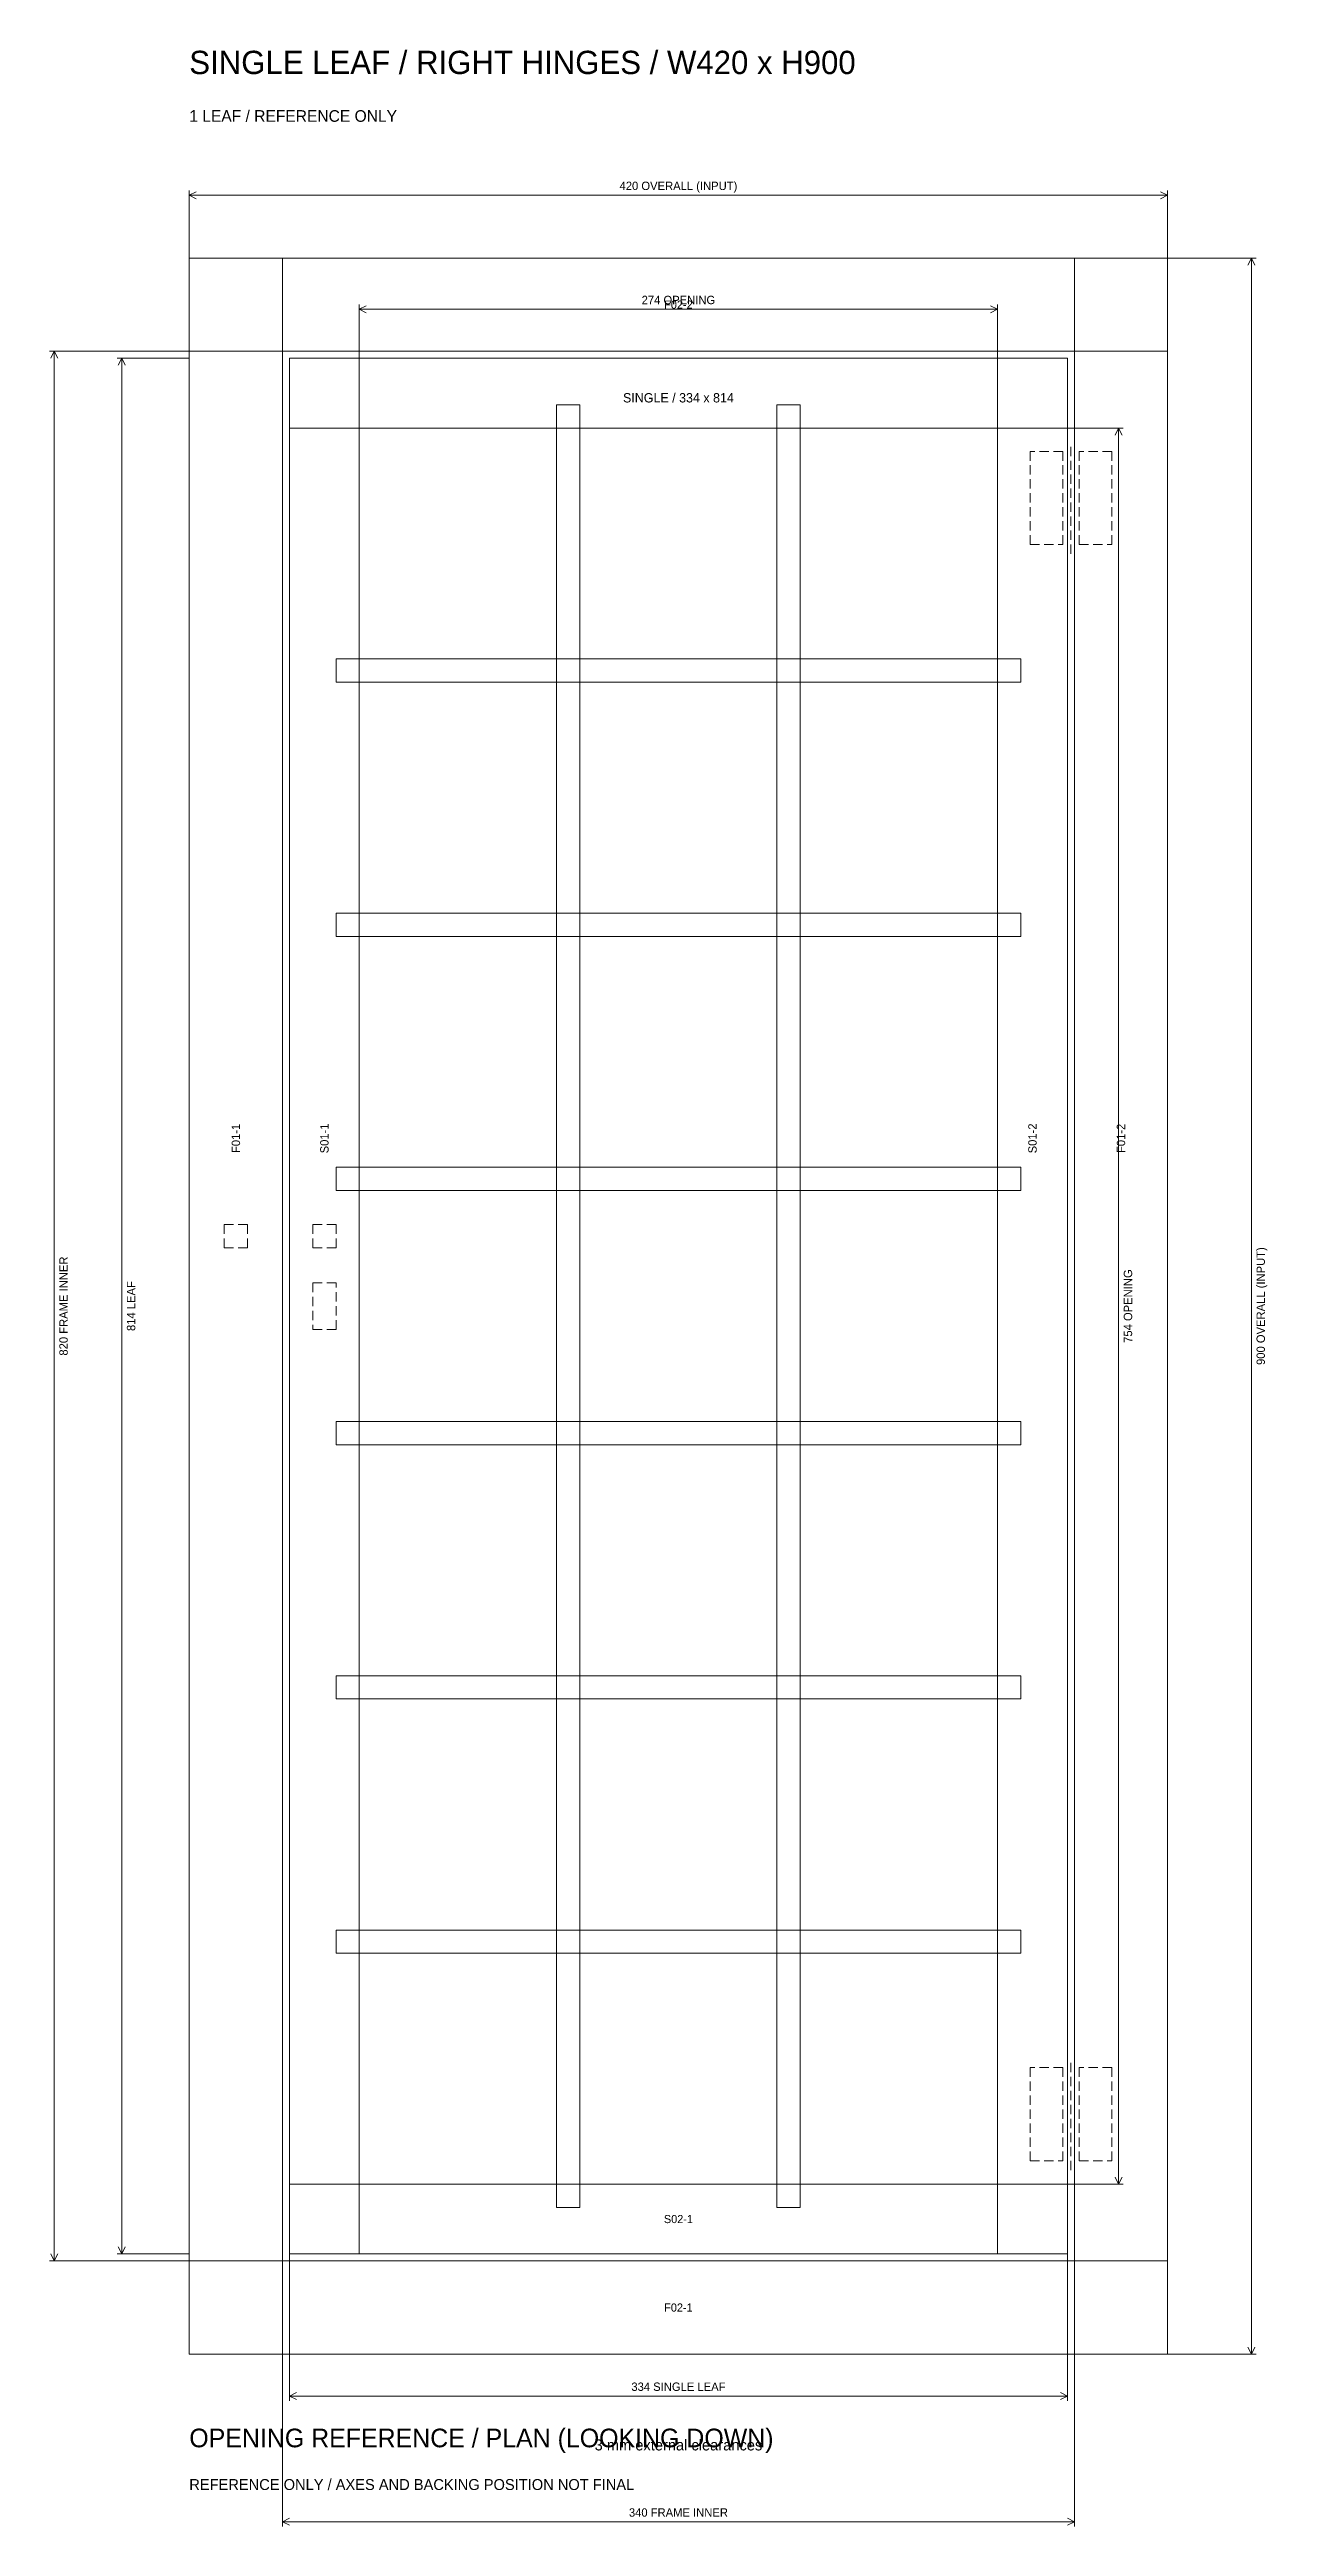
# Model space of a CAD drawing. Header units: millimetres. Extents: x -29 to 2440, y -456 to 1090.
# Drawn here: x 1290 to 1813, y 26 to 1090 of the extents above; entities that cross this region are included whole.
import ezdxf
from ezdxf.enums import TextEntityAlignment as Align

# ---------------------------------------------------------------- set-up
doc = ezdxf.new("R2010")
doc.units = ezdxf.units.MM
doc.linetypes.add('REF_DASH', pattern=[6, 4, -2])
for name, color, linetype, lineweight in [('ASSEMBLY_REFERENCE', 8, 'Continuous', 18), ('DIMENSIONS', 3, 'Continuous', 18), ('HINGE_REF', 4, 'REF_DASH', 18), ('LATCH_REF', 4, 'REF_DASH', 18), ('NOTES', 7, 'Continuous', 18)]:
    doc.layers.add(name, color=color, linetype=linetype, lineweight=lineweight)

msp = doc.modelspace()

# ---------------------------------------------------------------- texts
at = {"layer": 'ASSEMBLY_REFERENCE'}
for s, height, p in [('F02-2', 3.5, (1560, 980)), ('SINGLE / 334 x 814', 4, (1560, 940)), ('S02-1', 3.5, (1560, 158)), ('F02-1', 3.5, (1560, 120))]:
    msp.add_text(s, height=height, dxfattribs=at).set_placement(p, align=Align.MIDDLE_CENTER)
for s, p in [('F01-1', (1370, 622)), ('S01-1', (1408, 622)), ('S01-2', (1712, 622)), ('F01-2', (1750, 622))]:
    msp.add_text(s, height=3.6, rotation=90, dxfattribs=at).set_placement(p, align=Align.MIDDLE_CENTER)
at = {"layer": 'DIMENSIONS'}
for s, p in [('420 OVERALL (INPUT)', (1560, 1031)), ('274 OPENING', (1560, 982)), ('334 SINGLE LEAF', (1560, 86)), ('340 FRAME INNER', (1560, 32))]:
    msp.add_text(s, height=3.6, dxfattribs=at).set_placement(p, align=Align.MIDDLE_CENTER)
for s, p in [('900 OVERALL (INPUT)', (1810, 550)), ('820 FRAME INNER', (1296, 550)), ('754 OPENING', (1753, 550)), ('814 LEAF', (1325, 550))]:
    msp.add_text(s, height=3.6, rotation=90, dxfattribs=at).set_placement(p, align=Align.MIDDLE_CENTER)
at = {"layer": 'NOTES'}
for s, height, p in [('SINGLE LEAF / RIGHT HINGES / W420 x H900', 10, (1350, 1084)), ('1 LEAF / REFERENCE ONLY', 5, (1350, 1061)), ('OPENING REFERENCE / PLAN (LOOKING DOWN)', 8, (1350, 64)), ('REFERENCE ONLY / AXES AND BACKING POSITION NOT FINAL', 4.7, (1350, 44))]:
    msp.add_text(s, height=height, dxfattribs=at).set_placement(p, align=Align.MIDDLE_LEFT)
msp.add_text('3 mm external clearances', height=4.7, dxfattribs=at).set_placement((1560, 61), align=Align.MIDDLE_CENTER)

# ---------------------------------------------------------------- linework, layer by layer
at = {"layer": 'ASSEMBLY_REFERENCE'}
for points in [[(1350, 100), (1390, 100), (1390, 1000), (1350, 1000)], [(1770, 1000), (1770, 960), (1350, 960), (1350, 1000)], [(1770, 1000), (1730, 1000), (1730, 100), (1770, 100)], [(1393, 143), (1423, 143), (1423, 957), (1393, 957)], [(1727, 957), (1727, 927), (1393, 927), (1393, 957)], [(1727, 957), (1697, 957), (1697, 143), (1727, 143)], [(1517.7, 937), (1507.7, 937), (1507.7, 163), (1517.7, 163)], [(1612.3, 937), (1602.3, 937), (1602.3, 163), (1612.3, 163)], [(1707, 827.9), (1707, 817.9), (1413, 817.9), (1413, 827.9)], [(1707, 718.7), (1707, 708.7), (1413, 708.7), (1413, 718.7)], [(1707, 609.6), (1707, 599.6), (1413, 599.6), (1413, 609.6)], [(1707, 500.4), (1707, 490.4), (1413, 490.4), (1413, 500.4)], [(1707, 391.3), (1707, 381.3), (1413, 381.3), (1413, 391.3)], [(1707, 282.1), (1707, 272.1), (1413, 272.1), (1413, 282.1)], [(1393, 143), (1393, 173), (1727, 173), (1727, 143)], [(1350, 100), (1350, 140), (1770, 140), (1770, 100)]]:
    msp.add_lwpolyline(points, close=True, dxfattribs=at)
at = {"layer": 'ASSEMBLY_REFERENCE', "linetype": 'REF_DASH'}
msp.add_lwpolyline([(1423, 173), (1697, 173), (1697, 927), (1423, 927)], close=True, dxfattribs=at)
at = {"layer": 'DIMENSIONS'}
for p, q in [((1350, 1000), (1350, 1029)), ((1350, 1027), (1353, 1028.5)), ((1350, 1027), (1770, 1027)), ((1350, 1027), (1353, 1025.5)), ((1770, 1027), (1767, 1028.5)), ((1770, 1027), (1767, 1025.5)), ((1770, 1000), (1770, 1029)), ((1770, 1000), (1808, 1000)), ((1806, 1000), (1804.5, 997)), ((1806, 100), (1806, 1000)), ((1806, 1000), (1807.5, 997)), ((1423, 927), (1423, 980)), ((1423, 978), (1426, 979.5)), ((1697, 978), (1694, 979.5)), ((1697, 927), (1697, 980)), ((1423, 978), (1697, 978)), ((1423, 978), (1426, 976.5)), ((1697, 978), (1694, 976.5)), ((1390, 960), (1290, 960)), ((1292, 960), (1290.5, 957)), ((1292, 140), (1292, 960)), ((1292, 960), (1293.5, 957)), ((1350, 957), (1319, 957)), ((1321, 957), (1319.5, 954)), ((1321, 143), (1321, 957)), ((1321, 957), (1322.5, 954)), ((1697, 927), (1751, 927)), ((1749, 927), (1747.5, 924)), ((1749, 173), (1749, 927)), ((1749, 927), (1750.5, 924)), ((1697, 173), (1751, 173)), ((1749, 173), (1747.5, 176)), ((1749, 173), (1750.5, 176)), ((1390, 140), (1290, 140)), ((1292, 140), (1290.5, 143)), ((1292, 140), (1293.5, 143)), ((1350, 143), (1319, 143)), ((1321, 143), (1319.5, 146)), ((1321, 143), (1322.5, 146)), ((1390, 140), (1390, 26)), ((1393, 143), (1393, 80)), ((1727, 143), (1727, 80)), ((1730, 140), (1730, 26)), ((1770, 100), (1808, 100)), ((1806, 100), (1804.5, 103)), ((1806, 100), (1807.5, 103)), ((1393, 82), (1396, 83.5)), ((1393, 82), (1727, 82)), ((1393, 82), (1396, 80.5)), ((1727, 82), (1724, 83.5)), ((1727, 82), (1724, 80.5)), ((1390, 28), (1393, 29.5)), ((1390, 28), (1730, 28)), ((1390, 28), (1393, 26.5)), ((1730, 28), (1727, 29.5)), ((1730, 28), (1727, 26.5))]:
    msp.add_line(p, q, dxfattribs=at)
at = {"layer": 'HINGE_REF'}
for p, q in [((1728.5, 873), (1728.5, 921)), ((1728.5, 179), (1728.5, 227))]:
    msp.add_line(p, q, dxfattribs=at)
for points in [[(1725, 877), (1725, 917), (1711, 917), (1711, 877)], [(1746, 877), (1746, 917), (1732, 917), (1732, 877)], [(1725, 183), (1725, 223), (1711, 223), (1711, 183)], [(1746, 183), (1746, 223), (1732, 223), (1732, 183)]]:
    msp.add_lwpolyline(points, close=True, dxfattribs=at)
at = {"layer": 'LATCH_REF'}
for points in [[(1375, 575), (1375, 585), (1365, 585), (1365, 575)], [(1413, 575), (1413, 585), (1403, 585), (1403, 575)], [(1413, 540), (1413, 560), (1403, 560), (1403, 540)]]:
    msp.add_lwpolyline(points, close=True, dxfattribs=at)

msp.set_redraw_order([(e.dxf.handle, doc.entitydb.next_handle()) for e in msp.query("TEXT MTEXT ATTDEF DIMENSION ARC_DIMENSION")])  # texts and dimensions are drawn at this point

doc.saveas('drawing.dxf')
